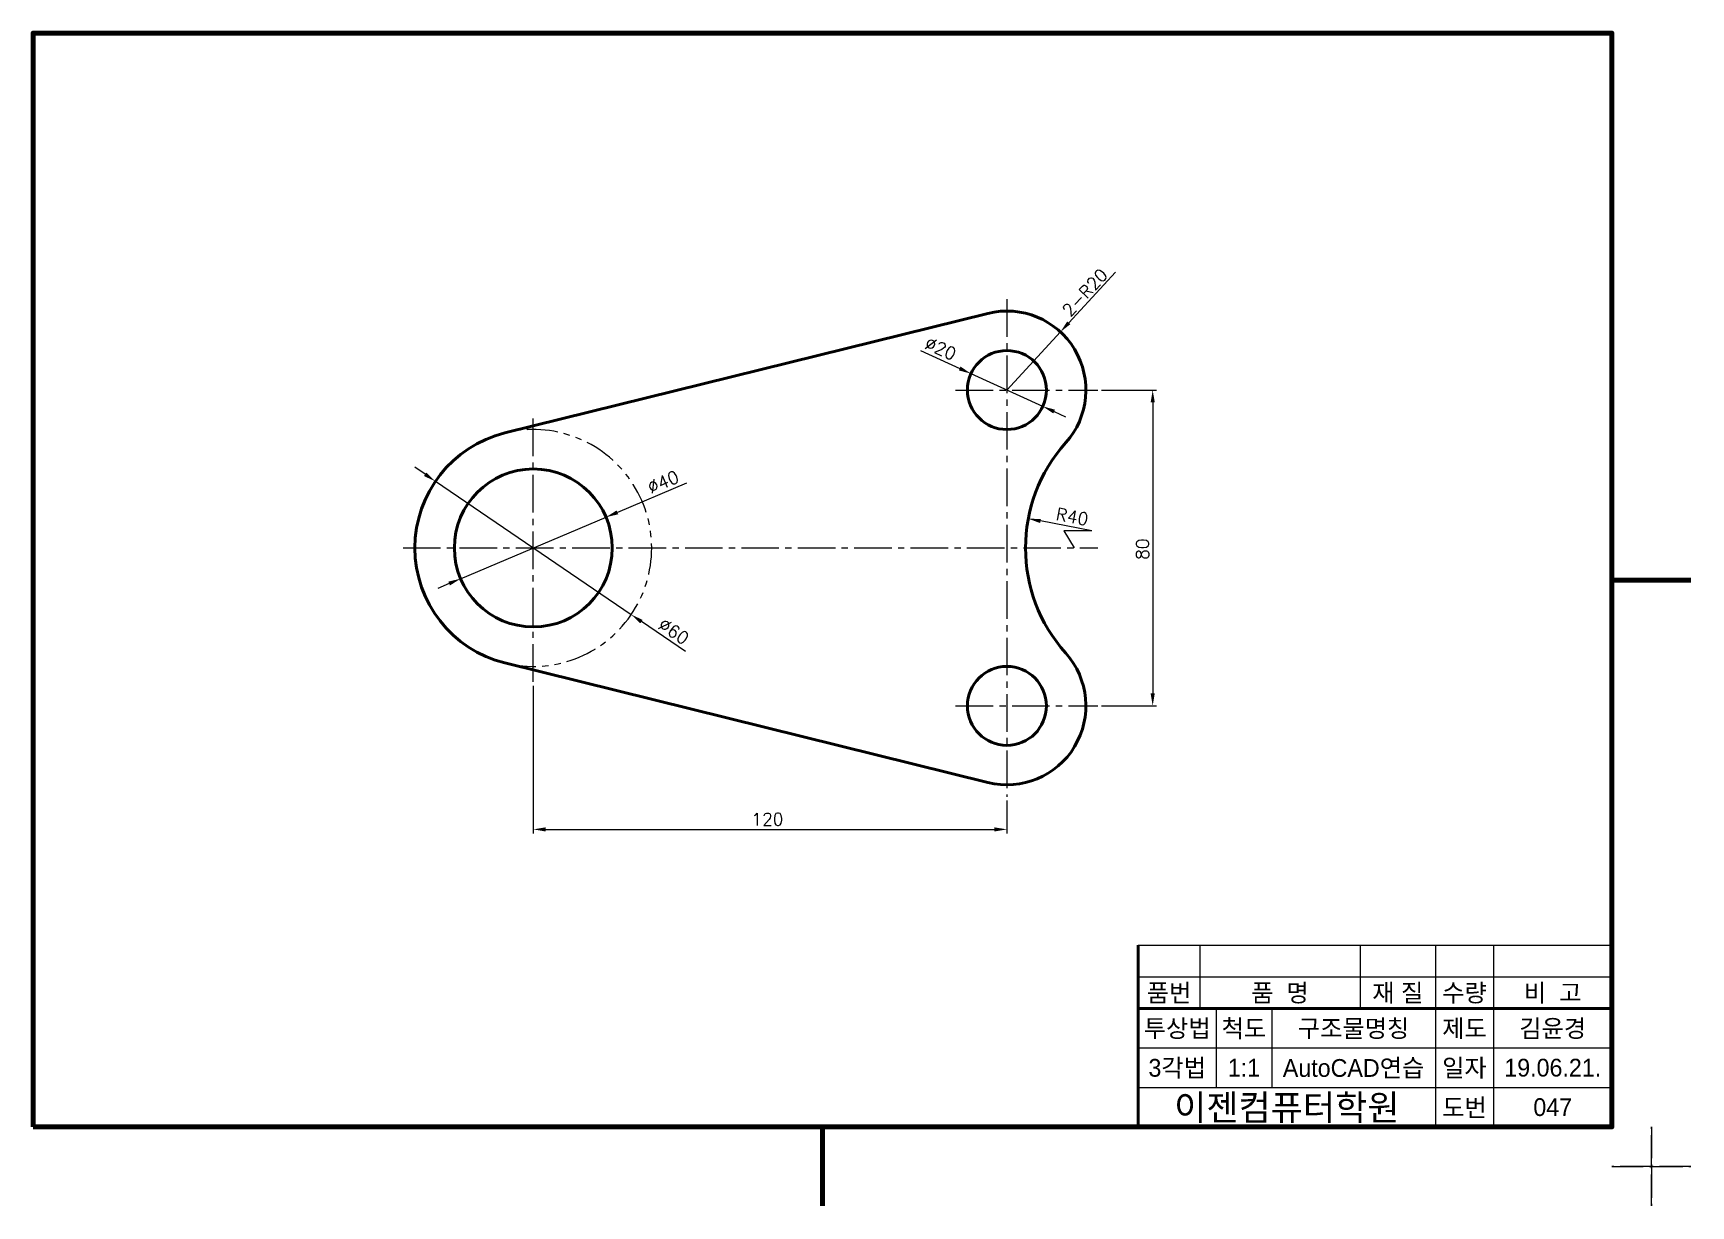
# Model space of a CAD drawing. Header units: millimetres. Extents: x 0 to 4210, y 0 to 2980.
# Drawn here: x 2530 to 2950, y 1178 to 1475 of the extents above; entities that cross this region are included whole.
import ezdxf
from ezdxf.enums import TextEntityAlignment as Align

# ---------------------------------------------------------------- set-up
doc = ezdxf.new("R2010")
doc.units = ezdxf.units.MM
doc.linetypes.add('CENTER2', pattern=[28.575, 19.05, -3.175, 3.175, -3.175])
doc.linetypes.add('PHANTOM2', pattern=[31.75, 15.875, -3.175, 3.175, -3.175, 3.175, -3.175])
for name, color, linetype, lineweight in [('가는선', 1, 'Continuous', 13), ('가상선', 1, 'PHANTOM2', 13), ('구분선', 1, 'PHANTOM2', 13), ('문자', 2, 'Continuous', 20), ('외곽선', 4, 'Continuous', 70), ('외형선', 3, 'Continuous', 40), ('중심선', 1, 'CENTER2', 13), ('치수선', 1, 'Continuous', 13)]:
    doc.layers.add(name, color=color, linetype=linetype, lineweight=lineweight)
doc.styles.get("Standard").update_dxf_attribs({"font": 'romans.shx'})
doc.styles.add('한글', font='')
doc.styles.get('한글').set_extended_font_data('Gulim')

msp = doc.modelspace()

# ---------------------------------------------------------------- texts
at = {"layer": '문자', "ltscale": 0.5}
for s, rotation, p in [('2-R20', 47.3543, (2792.75, 1402.95)), ('∅20', 335.5082, (2755.58, 1395.37)), ('∅40', 22.9227, (2686.51, 1358.3)), ('R40', 349.3186, (2788.9, 1351.77)), ('80', 90, (2812.65, 1341.62)), ('∅60', 325.7673, (2688.09, 1324.48))]:
    msp.add_text(s, height=3.15, rotation=rotation, dxfattribs=at).set_placement(p)
msp.add_text('120', height=3.15, dxfattribs=at).set_placement((2711.99, 1274.34))
at = {"layer": '문자', "ltscale": 0.5, "style": '한글'}
for s, height, p in [('품번', 4.5, (2817.79, 1232)), ('품  명', 4.5, (2845.9, 1232)), ('재 질', 4.5, (2875.75, 1232)), ('수량', 4.5, (2892.64, 1232)), ('비  고', 4.5, (2915.01, 1232)), ('투상법', 4.5, (2819.86, 1223)), ('척도', 4.5, (2836.76, 1223)), ('구조물명칭', 4.5, (2864.54, 1223)), ('제도', 4.5, (2892.64, 1223)), ('김윤경', 4.5, (2915.01, 1223)), ('3각법', 4.5, (2819.86, 1213)), ('1:1', 4.5, (2836.76, 1213)), ('AutoCAD연습', 4.5, (2864.54, 1213)), ('일자', 4.5, (2892.64, 1213)), ('19.06.21.', 4.5, (2915.01, 1213)), ('이젠컴퓨터학원', 6.5, (2847.64, 1203)), ('도번', 4.5, (2892.64, 1203)), ('047', 4.5, (2915.01, 1203))]:
    msp.add_text(s, height=height, dxfattribs=at).set_placement(p, align=Align.MIDDLE)

# ---------------------------------------------------------------- linework, layer by layer
at = {"layer": '가는선', "ltscale": 0.5}
for p, q in [((2810, 1244), (2930, 1244)), ((2825.58, 1244), (2825.58, 1228)), ((2866.22, 1244), (2866.22, 1228)), ((2885.27, 1244), (2885.27, 1198)), ((2900.01, 1244), (2900.01, 1198)), ((2810, 1236), (2930, 1236)), ((2829.73, 1228), (2829.73, 1208)), ((2843.8, 1228), (2843.8, 1208)), ((2810, 1218), (2930, 1218)), ((2810, 1208), (2930, 1208))]:
    msp.add_line(p, q, dxfattribs=at)
at = {"layer": '가상선', "ltscale": 0.5}
msp.add_arc((2656.72, 1344.62), 30, 256.0994, 103.9006, dxfattribs=at)
at = {"layer": '구분선', "ltscale": 0.5}
for points in [[(2930, 1188), (2940, 1188), (2940, 1198)], [(2930, 1188), (2940, 1188), (2940, 1198)], [(2940, 1198), (2940, 1188), (2950, 1188)], [(2940, 1198), (2940, 1188), (2950, 1188)], [(2940, 1198), (2940, 1188), (2950, 1188)], [(2940, 1198), (2940, 1188), (2950, 1188)], [(2940, 1178), (2940, 1188), (2930, 1188)], [(2950, 1188), (2940, 1188), (2940, 1178)], [(2950, 1188), (2940, 1188), (2940, 1178)]]:
    msp.add_lwpolyline(points, dxfattribs=at)
at = {"layer": '외곽선', "ltscale": 0.5}
for p, q in [((2930, 1336.5), (2940, 1336.5)), ((2950, 1336.5), (2940, 1336.5)), ((2950, 1336.5), (2940, 1336.5)), ((2930, 1198), (2930, 1244)), ((2730, 1198), (2730, 1188)), ((2730, 1198), (2730, 1188)), ((2730, 1188), (2730, 1178))]:
    msp.add_line(p, q, dxfattribs=at)
msp.add_lwpolyline([(2530, 1198), (2930, 1198), (2930, 1475), (2530, 1475)], close=True, dxfattribs=at)
at = {"layer": '외형선', "ltscale": 0.5}
for p, q in [((2771.91, 1404.03), (2649.51, 1373.74)), ((2771.91, 1285.2), (2649.51, 1315.5)), ((2810, 1244), (2810, 1236)), ((2810, 1236), (2810, 1228)), ((2810, 1228), (2930, 1228)), ((2810, 1228), (2810, 1208)), ((2810, 1208), (2810, 1198))]:
    msp.add_line(p, q, dxfattribs=at)
for centre, radius in [((2776.72, 1384.62), 10), ((2656.72, 1344.62), 20), ((2776.72, 1304.62), 10)]:
    msp.add_circle(centre, radius, dxfattribs=at)
for centre, radius, start, end in [((2776.72, 1384.62), 20, 318.1897, 103.9006), ((2656.72, 1344.62), 30, 103.9006, 256.0994), ((2821.44, 1344.62), 40, 138.1897, 221.8103), ((2776.72, 1304.62), 20, 256.0994, 41.8103)]:
    msp.add_arc(centre, radius, start, end, dxfattribs=at)
at = {"layer": '중심선', "ltscale": 0.5}
for p, q in [((2776.72, 1407.62), (2776.72, 1281.62)), ((2763.72, 1384.62), (2799.72, 1384.62)), ((2656.72, 1310.71), (2656.72, 1378.52)), ((2623.72, 1344.62), (2799.72, 1344.62)), ((2763.72, 1304.62), (2799.72, 1304.62))]:
    msp.add_line(p, q, dxfattribs=at)
at = {"layer": '치수선', "ltscale": 0.5}
for p, q in [((2804.24, 1414.5), (2792.4, 1401.65)), ((2776.72, 1384.62), (2790.27, 1399.33)), ((2754.84, 1394.59), (2764.75, 1390.07)), ((2785.82, 1380.47), (2767.62, 1388.76)), ((2800.72, 1384.62), (2814.65, 1384.62)), ((2788.68, 1379.17), (2791.55, 1377.86)), ((2813.65, 1381.47), (2813.65, 1307.77)), ((2629.31, 1363.27), (2626.7, 1365.04)), ((2631.91, 1361.5), (2681.52, 1327.74)), ((2695.55, 1361.04), (2678.04, 1353.64)), ((2638.3, 1336.83), (2675.14, 1352.41)), ((2798.25, 1348.99), (2785.23, 1351.45)), ((2798.25, 1348.99), (2791.15, 1348.99)), ((2791.15, 1348.99), (2793.74, 1344.62)), ((2635.39, 1335.6), (2632.49, 1334.37)), ((2695.3, 1318.36), (2684.12, 1325.97)), ((2656.72, 1309.71), (2656.72, 1272.34)), ((2800.72, 1304.62), (2814.65, 1304.62)), ((2776.72, 1280.62), (2776.72, 1272.34)), ((2659.87, 1273.34), (2773.57, 1273.34))]:
    msp.add_line(p, q, dxfattribs=at)
for points in [[(2792.01, 1402), (2792.79, 1401.29), (2790.27, 1399.33)], [(2764.97, 1390.55), (2764.53, 1389.59), (2767.62, 1388.76)], [(2813.13, 1381.47), (2814.18, 1381.47), (2813.65, 1384.62)], [(2788.9, 1379.64), (2788.47, 1378.69), (2785.82, 1380.47)], [(2629.6, 1363.7), (2629.01, 1362.83), (2631.91, 1361.5)], [(2677.83, 1354.12), (2678.24, 1353.15), (2675.14, 1352.41)], [(2785.32, 1351.96), (2785.13, 1350.93), (2782.13, 1352.03)], [(2635.19, 1336.09), (2635.6, 1335.12), (2638.3, 1336.83)], [(2684.42, 1326.4), (2683.83, 1325.54), (2681.52, 1327.74)], [(2813.13, 1307.77), (2814.18, 1307.77), (2813.65, 1304.62)], [(2659.87, 1273.86), (2659.87, 1272.81), (2656.72, 1273.34)], [(2773.57, 1273.86), (2773.57, 1272.81), (2776.72, 1273.34)]]:
    msp.add_solid(points, dxfattribs=at)

msp.set_redraw_order([(e.dxf.handle, doc.entitydb.next_handle()) for e in msp.query("TEXT MTEXT ATTDEF DIMENSION ARC_DIMENSION")])  # texts and dimensions are drawn at this point

doc.saveas('drawing.dxf')
